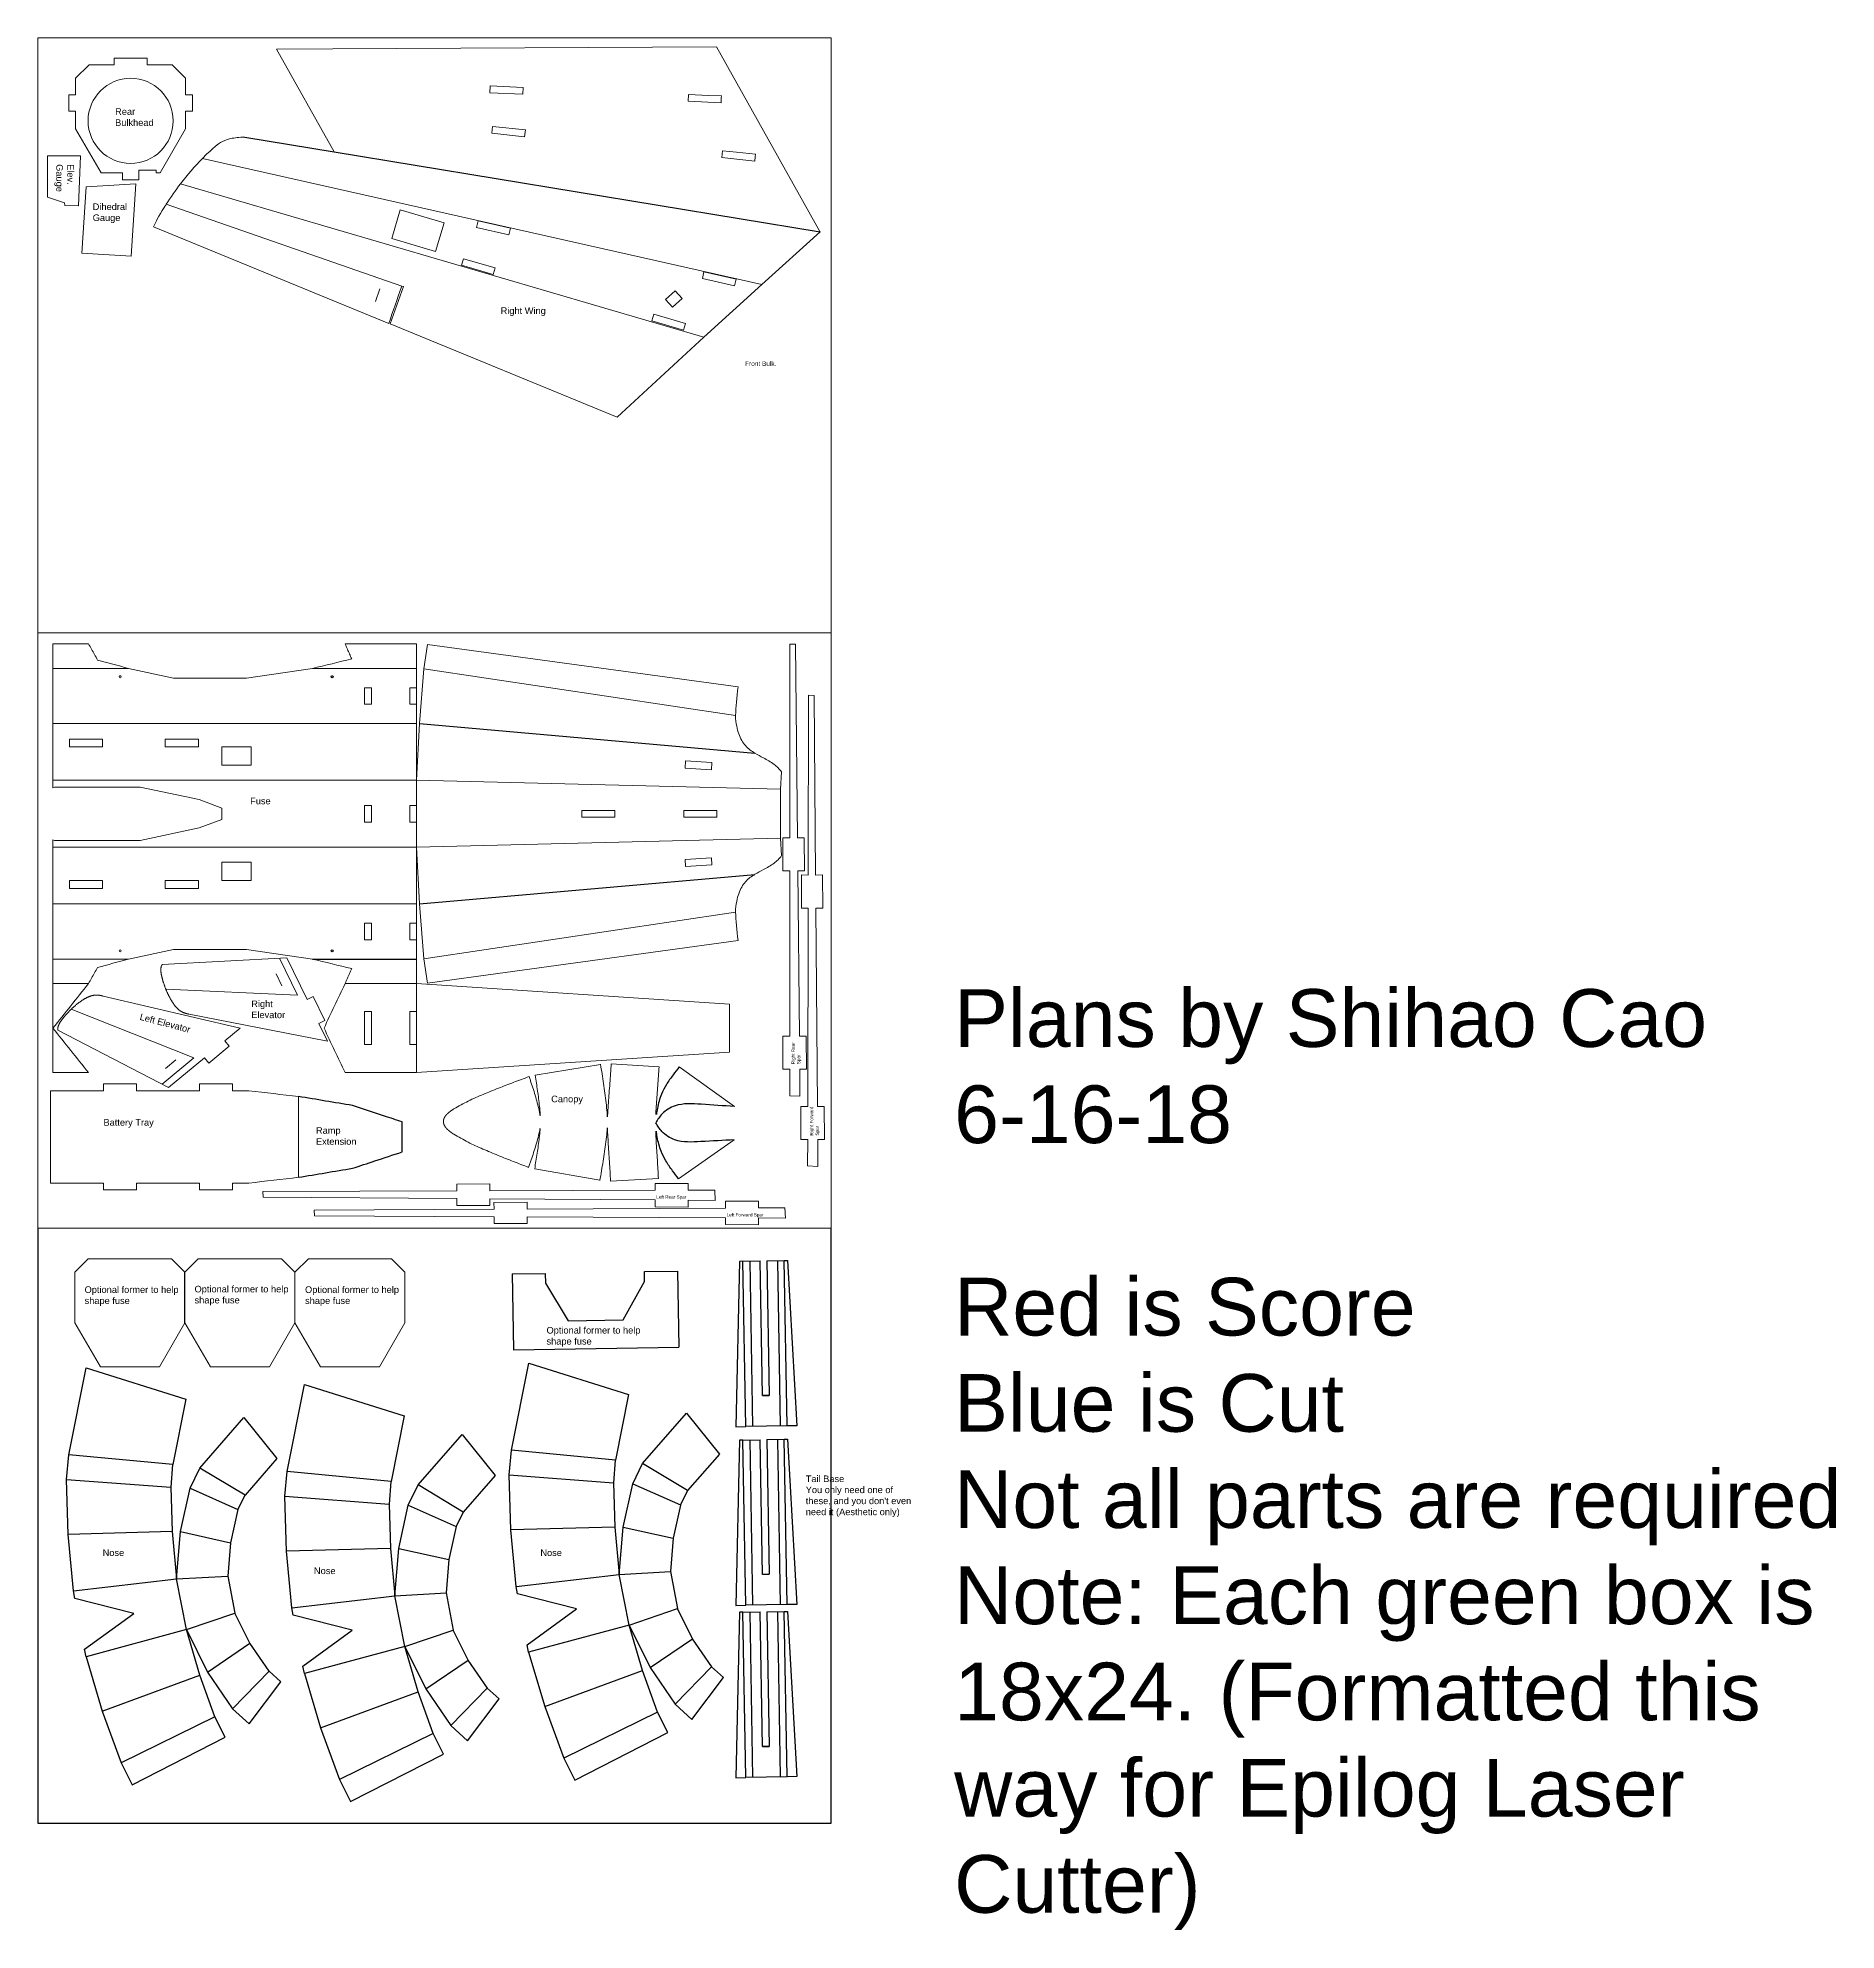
# Model space of a CAD drawing. Header units: inches. Extents: x -33 to 54.4, y -21.2 to 36.
# Drawn here: x 0 to 54.4, y -21.2 to 36 of the extents above; entities that cross this region are included whole.
import ezdxf

# ---------------------------------------------------------------- set-up
doc = ezdxf.new("R2010")
doc.units = ezdxf.units.IN
doc.header["$MEASUREMENT"] = 0
doc.layers.add('Info', color=7, linetype='Continuous')
doc.styles.get("Standard").update_dxf_attribs({"font": 'arial.ttf'})

msp = doc.modelspace()

# ---------------------------------------------------------------- texts
at = {"color": 7, "insert": (27.716, 7.226), "char_height": 1.74565, "attachment_point": 1}
msp.add_mtext_dynamic_manual_height_columns('Plans by Shihao Cao 6-16-18\\P\\PRed is Score\\PBlue is Cut\\PNot all parts are required\\PNote: Each green box is 18x24. (Formatted this way for Epilog Laser Cutter)', width=28.21072, gutter_width=1, heights=[0], dxfattribs=at)
at = {"layer": 'Info', "attachment_point": 1}
for s, width, heights, insert, char_height in [('Rear Bulkhead', 1.12099, [0], (2.337, 33.87), 0.2), ('Dihedral Gauge', 0.96876, [0], (1.659, 30.993), 0.2), ('Right Wing', 2.92793, [0], (13.998, 27.848), 0.2), ('Front Bulk.', 1.17592, [0.214], (21.393, 26.217), 0.14), ('Fuse', 2.33609, [0], (6.421, 13.018), 0.2), ('Right Elevator', 1.62112, [0], (6.455, 6.883), 0.2), ('Canopy', 1.27166, [0], (15.526, 4.005), 0.2), ('Battery Tray', 2.66892, [0], (1.985, 3.297), 0.2), ('Ramp Extension', 1.28845, [0], (8.412, 3.052), 0.2), ('Left Rear Spar', 1.56619, [0], (18.706, 0.992), 0.1), ('Left Forward Spar', 1.56619, [0], (20.832, 0.453), 0.1), ('Optional former to help shape fuse', 2.93807, [0], (1.414, -1.762), 0.2), ('Optional former to help shape fuse', 2.93807, [0], (4.739, -1.745), 0.2), ('Optional former to help shape fuse', 2.93807, [0], (8.082, -1.762), 0.2), ('Optional former to help shape fuse', 2.93807, [0], (15.386, -2.99), 0.2), ("Tail Base\\PYou only need one of these, and you don't even need it (Aesthetic only)", 3.32062, [0], (23.227, -7.483), 0.2), ('Nose', 1.48291, [0], (1.96, -9.719), 0.2), ('Nose', 1.48291, [0], (15.2, -9.719), 0.2), ('Nose', 1.48291, [0], (8.352, -10.266), 0.2)]:
    msp.add_mtext_dynamic_manual_height_columns(s, width=width, gutter_width=1, heights=heights, dxfattribs=dict(at, insert=insert, char_height=char_height))
for s, width, insert, char_height, rotation in [('Elev.\\PGauge', 0.55938, (1.092, 32.178), 0.2, 270), ('Left Elevator', 1.69937, (3.118, 6.497), 0.2, 345.2128), ('Right Rear Spar', 0.89299, (22.795, 4.955), 0.1, 90), ('Right Forward Spar', 0.89299, (23.353, 2.798), 0.1, 90)]:
    msp.add_mtext_dynamic_manual_height_columns(s, width=width, gutter_width=1, heights=[0], dxfattribs=dict(at, insert=insert, char_height=char_height, rotation=rotation))

# ---------------------------------------------------------------- linework, layer by layer
at = {"color": 3, "lineweight": 0}
msp.add_line((0, 36), (0, 0), dxfattribs=at)
at = {"color": 5, "linetype": 'Continuous', "lineweight": 0}
for p, q in [((7.221, 35.662), (8.921, 35.671)), ((23.653, 30.143), (23.66, 30.131)), ((22.744, 11.803), (22.745, 17.665)), ((22.917, 17.657), (22.975, 11.802)), ((23.303, 10.679), (23.314, 16.117)), ((23.486, 16.108), (23.527, 10.679)), ((22.744, 5.803), (22.744, 10.803)), ((22.985, 10.803), (23.035, 5.802)), ((23.289, 3.679), (23.301, 9.679)), ((23.535, 9.679), (23.58, 3.678)), ((22.744, 4.003), (22.744, 4.803)), ((23.045, 4.803), (23.053, 3.987)), ((23.285, 1.879), (23.287, 2.679)), ((23.588, 2.678), (23.594, 1.864)), ((20.473, 1.147), (19.673, 1.145)), ((12.673, 1.125), (6.81, 1.108)), ((6.819, 0.936), (12.673, 0.894)), ((18.673, 1.142), (13.673, 1.128)), ((13.673, 0.887), (18.674, 0.851)), ((20.798, 0.603), (14.798, 0.574)), ((19.673, 0.844), (20.489, 0.838)), ((22.598, 0.612), (21.798, 0.608)), ((13.798, 0.569), (8.36, 0.543)), ((8.369, 0.371), (13.799, 0.345)), ((14.799, 0.34), (20.799, 0.312)), ((21.799, 0.307), (22.614, 0.303))]:
    msp.add_line(p, q, dxfattribs=at)
at = {"color": 5, "lineweight": 0}
for p, q in [((8.962, 32.551), (7.221, 35.662)), ((20.528, 35.728), (8.921, 35.671)), ((23.653, 30.143), (20.528, 35.728)), ((10.614, 27.364), (3.502, 30.285)), ((21.903, 28.536), (23.66, 30.131)), ((11.056, 28.477, 0), (11.009, 28.494, 0)), ((20.14, 26.95), (21.903, 28.536)), ((17.521, 24.528), (10.661, 27.345)), ((17.521, 24.528), (20.14, 26.95)), ((0.456, 17.67), (1.532, 17.67)), ((0.456, 17.67), (0.456, 13.316)), ((11.456, 17.67), (9.294, 17.67)), ((11.456, 17.67), (11.456, 13.544)), ((11.783, 17.655), (11.673, 16.919)), ((11.783, 17.655), (21.178, 16.368)), ((2.738, 16.927), (4.104, 16.635)), ((4.104, 16.635), (6.314, 16.635)), ((6.314, 16.635), (8.303, 16.927)), ((11.544, 15.257), (11.673, 16.919)), ((11.544, 15.257), (11.456, 13.544)), ((20.377, 13.861), (19.578, 13.913)), ((22.494, 13.796), (22.467, 13.273)), ((0.456, 13.316), (0.502, 13.338)), ((0.502, 13.338), (3.094, 13.338)), ((3.094, 13.338), (4.881, 12.959)), ((22.467, 11.79), (22.467, 13.273)), ((4.881, 12.959), (5.566, 12.702)), ((5.566, 12.702), (5.566, 12.361)), ((4.881, 12.104), (3.094, 11.725)), ((5.566, 12.361), (4.881, 12.104)), ((0.502, 11.725), (0.456, 11.747)), ((0.456, 11.747), (0.456, 4.704)), ((3.094, 11.725), (0.502, 11.725)), ((11.544, 9.806), (11.456, 11.519)), ((11.456, 7.393), (11.456, 11.519)), ((22.494, 11.267), (22.467, 11.79)), ((22.538, 11.803), (22.744, 11.803)), ((22.538, 10.803), (22.538, 11.803)), ((23.181, 11.805), (22.975, 11.802)), ((23.191, 10.805), (23.181, 11.805)), ((20.377, 11.202), (19.578, 11.15)), ((22.744, 10.803), (22.538, 10.803)), ((22.985, 10.803), (23.191, 10.805)), ((23.095, 9.68), (23.097, 10.68)), ((23.097, 10.68), (23.303, 10.679)), ((23.734, 10.68), (23.527, 10.679)), ((23.741, 9.68), (23.734, 10.68)), ((11.544, 9.806), (11.673, 8.144)), ((23.301, 9.679), (23.095, 9.68)), ((23.535, 9.679), (23.741, 9.68)), ((11.783, 7.408), (21.178, 8.695)), ((2.738, 8.136), (4.104, 8.428)), ((3.764, 7.97), (7.53, 8.179)), ((4.104, 8.428), (6.314, 8.428)), ((6.314, 8.428), (8.303, 8.136)), ((7.306, 8.166), (7.853, 7.042)), ((7.53, 8.179), (8.146, 6.911)), ((11.783, 7.408), (11.673, 8.144)), ((6.117, 6.048), (1.971, 7.019)), ((8.146, 6.911), (8.332, 7.001)), ((8.332, 7.001), (8.682, 6.281)), ((8.759, 5.65), (4.581, 6.47)), ((0.609, 5.988), (3.956, 4.249)), ((5.655, 5.664), (6.117, 6.048)), ((8.682, 6.281), (8.497, 6.19)), ((8.497, 6.19), (8.759, 5.65)), ((22.538, 5.803), (22.744, 5.803)), ((22.538, 4.803), (22.538, 5.803)), ((23.241, 5.805), (23.035, 5.802)), ((23.251, 4.805), (23.241, 5.805)), ((3.758, 4.353), (4.718, 5.152)), ((3.956, 4.249), (5.04, 5.152)), ((5.04, 5.152), (5.172, 4.993)), ((5.172, 4.993), (5.787, 5.505)), ((5.787, 5.505), (5.655, 5.664)), ((0.456, 4.704), (1.532, 4.704)), ((9.294, 4.704), (11.456, 4.704)), ((15.045, 4.623), (17.021, 4.943)), ((18.791, 4.875), (17.344, 4.97)), ((21.07, 3.678), (19.4, 4.873)), ((22.744, 4.803), (22.538, 4.803)), ((23.045, 4.803), (23.251, 4.805)), ((1.986, 4.155), (0.386, 4.155)), ((0.386, 4.155), (0.386, 1.361)), ((2.986, 4.361), (1.986, 4.361)), ((1.986, 4.361), (1.986, 4.155)), ((2.986, 4.155), (2.986, 4.361)), ((4.886, 4.155), (2.986, 4.155)), ((5.886, 4.361), (4.886, 4.361)), ((4.886, 4.361), (4.886, 4.155)), ((5.886, 4.155), (5.886, 4.361)), ((6.386, 4.155), (5.886, 4.155)), ((23.08, 2.68), (23.082, 3.68)), ((23.289, 3.679), (23.082, 3.68)), ((23.787, 3.68), (23.58, 3.678)), ((23.794, 2.68), (23.787, 3.68)), ((21.064, 2.669), (19.381, 1.494)), ((23.287, 2.679), (23.08, 2.68)), ((23.588, 2.678), (23.794, 2.68)), ((15.029, 1.793), (17.001, 1.451)), ((0.386, 1.361), (1.986, 1.361)), ((1.986, 1.361), (1.986, 1.154)), ((1.986, 1.154), (2.986, 1.154)), ((2.986, 1.154), (2.986, 1.361)), ((2.986, 1.361), (4.886, 1.361)), ((4.886, 1.361), (4.886, 1.154)), ((4.886, 1.154), (5.886, 1.154)), ((5.886, 1.361), (6.386, 1.361)), ((5.886, 1.154), (5.886, 1.361)), ((13.672, 1.334), (12.672, 1.331)), ((12.672, 1.331), (12.673, 1.125)), ((13.673, 1.128), (13.672, 1.334)), ((18.771, 1.499), (17.323, 1.42)), ((19.672, 1.351), (18.672, 1.348)), ((18.672, 1.348), (18.673, 1.142)), ((19.673, 1.145), (19.672, 1.351)), ((12.672, 0.688), (12.673, 0.894)), ((13.672, 0.681), (12.672, 0.688)), ((13.673, 0.887), (13.672, 0.681)), ((14.797, 0.78), (13.797, 0.776)), ((13.797, 0.776), (13.798, 0.569)), ((14.798, 0.574), (14.797, 0.78)), ((18.672, 0.645), (18.674, 0.851)), ((19.672, 0.637), (18.672, 0.645)), ((19.673, 0.844), (19.672, 0.637)), ((21.797, 0.814), (20.797, 0.81)), ((20.798, 0.603), (20.797, 0.81)), ((21.798, 0.608), (21.797, 0.814)), ((13.798, 0.139), (13.799, 0.345)), ((14.798, 0.134), (13.798, 0.139)), ((14.799, 0.34), (14.798, 0.134)), ((20.798, 0.105), (20.799, 0.312)), ((21.798, 0.101), (20.798, 0.105)), ((21.799, 0.307), (21.798, 0.101)), ((4.044, -0.931), (1.526, -0.931)), ((7.372, -0.931), (4.854, -0.931)), ((10.7, -0.931), (8.182, -0.931)), ((1.121, -2.863), (1.121, -1.336)), ((7.777, -2.863), (7.777, -1.336)), ((11.105, -2.863), (11.105, -1.336)), ((1.892, -4.197), (3.678, -4.197)), ((5.219, -4.197), (7.006, -4.197)), ((8.547, -4.197), (10.334, -4.197))]:
    msp.add_line(p, q, dxfattribs=at)
at = {"color": 1, "linetype": 'Continuous', "lineweight": 0}
for p, q in [((20.285, 34.261), (20.675, 34.244)), ((20.673, 34.181), (20.675, 34.244)), ((21.708, 32.48), (21.133, 32.541)), ((21.7, 32.399), (21.708, 32.48))]:
    msp.add_line(p, q, dxfattribs=at)
at = {"color": 5}
for p, q in [((6.256, 32.996), (8.962, 32.551)), ((11.018, 2.304), (11.018, 3.211)), ((21.324, -1.004), (21.846, -0.995)), ((22.052, -0.991), (22.574, -0.982)), ((4.449, -2.863), (4.449, -1.336)), ((14.348, -1.387), (14.388, -3.687)), ((14.388, -3.687), (19.387, -3.6)), ((21.111, -6.01), (21.411, -6.003)), ((22.661, -5.981), (21.411, -6.003)), ((22.961, -5.978), (22.661, -5.981)), ((21.325, -6.41), (21.847, -6.401)), ((22.053, -6.397), (22.575, -6.388)), ((21.112, -11.416), (21.412, -11.409)), ((22.661, -11.387), (21.412, -11.409)), ((22.961, -11.384), (22.661, -11.387)), ((21.325, -11.618), (21.847, -11.609)), ((22.053, -11.604), (22.575, -11.595)), ((22.661, -16.595), (21.412, -16.616)), ((22.961, -16.592), (22.661, -16.595)), ((21.112, -16.624), (21.412, -16.616))]:
    msp.add_line(p, q, dxfattribs=at)
at = {"color": 1, "lineweight": 0}
for p, q in [((21.903, 28.536), (4.983, 32.353)), ((20.14, 26.95), (4.313, 31.584)), ((3.883, 30.965, 0.001), (11.009, 28.494, 0)), ((10.213, 28.029), (10.344, 28.407)), ((10.344, 28.407), (10.344, 28.407)), ((0.456, 16.927), (2.738, 16.927)), ((8.303, 16.927), (11.456, 16.927)), ((11.673, 16.919), (21.107, 15.505)), ((11.456, 16.343), (11.25, 16.343)), ((11.25, 16.343), (11.25, 15.843)), ((11.25, 15.843), (11.456, 15.843)), ((11.456, 13.544), (0.456, 13.544)), ((11.456, 11.519), (11.456, 13.544)), ((11.25, 12.281), (11.25, 12.781)), ((11.25, 12.781), (11.456, 12.781)), ((11.456, 12.281), (11.25, 12.281)), ((11.25, 8.72), (11.25, 9.22)), ((11.25, 9.22), (11.456, 9.22)), ((11.673, 8.144), (21.107, 9.558)), ((11.456, 8.72), (11.25, 8.72)), ((0.456, 8.136), (2.738, 8.136)), ((7.381, 7.328), (7.206, 7.687)), ((0.456, 7.393), (1.532, 7.393)), ((7.853, 7.042), (3.87, 7.228)), ((11.456, 7.393), (9.294, 7.393)), ((11.456, 4.704), (11.456, 7.393)), ((4.718, 5.152), (1.011, 6.621)), ((11.25, 5.548), (11.25, 6.548)), ((11.25, 6.548), (11.456, 6.548)), ((11.456, 5.548), (11.25, 5.548)), ((4.17, 5.086), (3.863, 4.83)), ((7.886, 1.536), (7.886, 3.98))]:
    msp.add_line(p, q, dxfattribs=at)
at = {"color": 1}
for p, q in [((8.962, 32.551), (23.66, 30.131)), ((11.544, 15.257), (21.692, 14.364)), ((11.544, 9.806), (21.692, 10.699)), ((8.303, 8.136), (11.456, 8.136)), ((21.411, -6.003), (21.324, -1.004)), ((21.531, -1), (21.617, -5.999)), ((22.368, -0.986), (22.455, -5.985)), ((22.661, -5.981), (22.574, -0.983)), ((4.08, -7.155), (0.934, -6.859)), ((17.469, -7.016), (14.323, -6.721)), ((21.412, -11.409), (21.325, -6.41)), ((21.531, -6.406), (21.618, -11.405)), ((22.369, -6.392), (22.455, -11.391)), ((22.661, -11.387), (22.575, -6.388)), ((6.266, -8.08), (4.903, -7.258)), ((10.684, -7.663), (7.537, -7.367)), ((19.655, -7.942), (18.292, -7.119)), ((0.871, -7.6), (4.023, -7.841)), ((4.603, -7.87), (6.051, -8.513)), ((12.869, -8.588), (11.506, -7.766)), ((14.26, -7.462), (17.412, -7.703)), ((17.992, -7.732), (19.44, -8.375)), ((7.475, -8.108), (10.627, -8.349)), ((11.206, -8.379), (12.655, -9.021)), ((17.456, -9.044), (14.311, -9.128)), ((17.703, -9.043), (19.22, -9.377)), ((4.067, -9.182), (0.922, -9.266)), ((4.315, -9.181), (5.832, -9.515)), ((10.671, -9.69), (7.526, -9.775)), ((10.918, -9.689), (12.435, -10.023)), ((1.075, -10.975), (4.198, -10.611)), ((4.198, -10.611), (5.747, -10.525)), ((14.464, -10.837), (17.587, -10.473)), ((17.587, -10.473), (19.136, -10.387)), ((7.679, -11.483), (10.802, -11.119)), ((10.802, -11.119), (12.351, -11.033)), ((4.493, -12.144), (5.963, -11.65)), ((17.882, -12.006), (14.846, -12.825)), ((17.882, -12.006), (19.352, -11.511)), ((21.412, -16.616), (21.325, -11.618)), ((21.531, -11.613), (21.618, -16.613)), ((22.369, -11.6), (22.455, -16.598)), ((22.661, -16.595), (22.575, -11.596)), ((4.493, -12.144), (1.457, -12.964)), ((5.131, -13.429), (6.416, -12.557)), ((11.096, -12.653), (12.567, -12.158)), ((18.52, -13.291), (19.805, -12.419)), ((11.096, -12.653), (8.061, -13.472)), ((11.735, -13.937), (13.02, -13.065)), ((1.948, -14.607), (4.901, -13.52)), ((5.884, -14.54), (6.992, -13.406)), ((15.337, -14.469), (18.29, -13.381)), ((19.273, -14.401), (20.381, -13.268)), ((8.552, -15.115), (11.504, -14.028)), ((12.488, -15.048), (13.595, -13.914)), ((5.357, -14.782), (2.519, -16.174)), ((18.746, -14.643), (15.908, -16.036)), ((11.961, -15.29), (9.122, -16.682))]:
    msp.add_line(p, q, dxfattribs=at)
at = {"color": 3}
for p, q in [((0, 0), (0, -18)), ((24, -18), (24, 0)), ((0, -18), (24, -18))]:
    msp.add_line(p, q, dxfattribs=at)
at = {"color": 3, "lineweight": 0}
for points in [[(24, 36), (0, 36)], [(0, 0), (24, 0), (24, 36)], [(24, 18), (0, 18)]]:
    msp.add_lwpolyline(points, dxfattribs=at)
at = {"color": 5, "lineweight": 0}
for points in [[(4.471, 34.777), (4.471, 34.279), (4.677, 34.279), (4.677, 33.779), (4.471, 33.779), (4.471, 33.251), (3.7, 31.916), (3.58, 31.916), (3.58, 32.002), (3.057, 32.002), (3.057, 31.71), (2.557, 31.71), (2.557, 31.916), (1.914, 31.916), (1.143, 33.251), (1.143, 33.779), (0.937, 33.779), (0.937, 34.279), (1.143, 34.279), (1.143, 34.777), (1.548, 35.182), (2.307, 35.182), (2.307, 35.389), (3.307, 35.389), (3.307, 35.182), (4.066, 35.182)], [(0.82, 30.933), (0.805, 31.01), (0.297, 31.183), (0.294, 32.43), (1.295, 32.432), (1.234, 30.915)], [(1.457, 31.49), (2.967, 31.587), (2.827, 29.393), (1.33, 29.489)], [(10.709, 29.926), (12.032, 29.539), (12.286, 30.408), (10.962, 30.796)], [(19.493, 28.119), (19.282, 28.353), (18.989, 28.09), (19.2, 27.855)], [(5.57, 13.997), (5.57, 14.551), (6.456, 14.551), (6.456, 13.997)], [(16.451, 12.428), (17.451, 12.428), (17.451, 12.635), (16.451, 12.635)], [(19.538, 12.428), (20.538, 12.428), (20.538, 12.635), (19.538, 12.635)], [(5.57, 11.066), (5.57, 10.512), (6.456, 10.512), (6.456, 11.066)]]:
    msp.add_lwpolyline(points, close=True, dxfattribs=at)
at = {"color": 1, "lineweight": 0}
for points in [[(14.68, 34.503), (13.681, 34.546), (13.672, 34.34), (14.671, 34.297)], [(14.747, 33.216), (13.752, 33.321), (13.73, 33.116), (14.725, 33.011)], [(13.318, 30.462), (13.273, 30.26), (14.248, 30.04), (14.293, 30.242)], [(12.87, 29.32), (12.812, 29.122), (13.772, 28.842), (13.829, 29.04)], [(21.076, 28.499), (21.122, 28.7), (20.146, 28.921), (20.101, 28.719)], [(18.629, 27.638), (18.571, 27.44), (19.531, 27.159), (19.589, 27.358)], [(9.882, 16.343), (10.088, 16.343), (10.088, 15.843), (9.882, 15.843)], [(1.956, 14.789), (1.956, 14.551), (0.956, 14.551), (0.956, 14.789)], [(3.856, 14.551), (3.856, 14.789), (4.856, 14.789), (4.856, 14.551)], [(9.882, 12.281), (10.088, 12.281), (10.088, 12.781), (9.882, 12.781)], [(1.956, 10.273), (1.956, 10.512), (0.956, 10.512), (0.956, 10.273)], [(3.856, 10.512), (3.856, 10.273), (4.856, 10.273), (4.856, 10.512)], [(9.882, 8.72), (10.088, 8.72), (10.088, 9.22), (9.882, 9.22)], [(9.882, 5.548), (10.088, 5.548), (10.088, 6.548), (9.882, 6.548)]]:
    msp.add_lwpolyline(points, close=True, dxfattribs=at)
for points in [[(20.285, 34.261), (19.676, 34.287), (19.667, 34.081), (20.666, 34.038), (20.673, 34.181)], [(21.133, 32.541), (20.714, 32.585), (20.692, 32.38), (21.686, 32.275), (21.7, 32.399)], [(11.456, 15.259), (0.456, 15.259)], [(11.456, 13.544), (22.467, 13.273)], [(0.456, 11.519), (11.456, 11.519)], [(22.467, 11.79), (11.456, 11.519)], [(11.456, 9.804), (0.456, 9.804)]]:
    msp.add_lwpolyline(points, dxfattribs=at)
at = {"color": 5, "lineweight": 0}
for points in [[(22.745, 17.665), (22.917, 17.657)], [(23.314, 16.117), (23.486, 16.108)], [(19.578, 13.913), (19.592, 14.131), (20.391, 14.078), (20.377, 13.861)], [(19.578, 11.15), (19.592, 10.932), (20.391, 10.985), (20.377, 11.202)], [(11.456, 7.393), (20.918, 6.775), (20.918, 5.321), (11.456, 4.704)], [(23.053, 3.987), (22.744, 4.003)], [(23.594, 1.864), (23.285, 1.879)], [(20.489, 0.838), (20.473, 1.147)], [(6.81, 1.108), (6.819, 0.936)], [(22.614, 0.303), (22.598, 0.612)], [(8.36, 0.543), (8.369, 0.371)], [(1.121, -1.336), (1.526, -0.931)], [(4.044, -0.931), (4.449, -1.336)], [(4.449, -1.336), (4.854, -0.931)], [(7.372, -0.931), (7.777, -1.336)], [(7.777, -1.336), (8.182, -0.931)], [(10.7, -0.931), (11.105, -1.336)], [(1.892, -4.197), (1.121, -2.863)], [(4.449, -2.863), (3.678, -4.197)], [(5.219, -4.197), (4.449, -2.863)], [(7.777, -2.863), (7.006, -4.197)], [(8.547, -4.197), (7.777, -2.863)], [(11.105, -2.863), (10.334, -4.197)]]:
    msp.add_lwpolyline(points, dxfattribs=at)
at = {"color": 5}
for points in [[(21.324, -1.004), (21.221, -1.007), (21.111, -6.01)], [(22.052, -0.991), (22.123, -5.063), (21.917, -5.067), (21.846, -0.995)], [(22.574, -0.983), (22.677, -0.981), (22.961, -5.978)], [(14.348, -1.387), (15.349, -1.37), (15.355, -1.668), (16.038, -2.806), (17.708, -2.777), (18.351, -1.616), (18.346, -1.318), (19.347, -1.301), (19.387, -3.6)], [(0.934, -6.859), (1.466, -4.223), (4.481, -5.173), (4.08, -7.155)], [(14.323, -6.721), (14.855, -4.085), (17.87, -5.034), (17.469, -7.016)], [(7.537, -7.367), (8.07, -4.732), (11.084, -5.681), (10.684, -7.663)], [(21.917, -5.066), (22.123, -5.063)], [(18.292, -7.119), (19.621, -5.596), (20.621, -6.835), (19.655, -7.942)], [(4.903, -7.258), (6.232, -5.734), (7.232, -6.973), (6.266, -8.08)], [(11.506, -7.766), (12.836, -6.242), (13.836, -7.481), (12.869, -8.588)], [(0.871, -7.6), (0.934, -6.859)], [(14.26, -7.462), (14.323, -6.721)], [(21.325, -6.41), (21.222, -6.412), (21.112, -11.416)], [(22.053, -6.397), (22.124, -10.469), (21.917, -10.473), (21.847, -6.4)], [(22.575, -6.388), (22.678, -6.387), (22.961, -11.384)], [(4.078, -7.155), (4.021, -7.841)], [(4.603, -7.87), (4.903, -7.258)], [(7.475, -8.108), (7.537, -7.367)], [(17.467, -7.016), (17.41, -7.703)], [(17.992, -7.732), (18.292, -7.119)], [(0.922, -9.266), (0.871, -7.6)], [(4.023, -7.841), (4.067, -9.182)], [(4.315, -9.181), (4.603, -7.87)], [(10.682, -7.663), (10.625, -8.349)], [(11.206, -8.379), (11.506, -7.766)], [(14.311, -9.128), (14.26, -7.462)], [(17.412, -7.703), (17.456, -9.044)], [(17.703, -9.043), (17.992, -7.732)], [(19.653, -7.941), (19.44, -8.375)], [(6.054, -8.514), (5.832, -9.515)], [(6.264, -8.08), (6.051, -8.513)], [(7.526, -9.775), (7.475, -8.108)], [(10.627, -8.349), (10.671, -9.69)], [(10.918, -9.689), (11.206, -8.379)], [(19.443, -8.376), (19.22, -9.377)], [(12.658, -9.022), (12.435, -10.023)], [(12.868, -8.588), (12.655, -9.021)], [(14.464, -10.837), (14.311, -9.128)], [(17.456, -9.044), (17.587, -10.473)], [(17.587, -10.473), (17.703, -9.043)], [(1.075, -10.975), (0.922, -9.266)], [(4.067, -9.182), (4.198, -10.611)], [(4.198, -10.611), (4.315, -9.181)], [(5.832, -9.515), (5.747, -10.525)], [(10.671, -9.69), (10.802, -11.119)], [(10.802, -11.119), (10.918, -9.689)], [(19.22, -9.377), (19.136, -10.387)], [(7.679, -11.483), (7.526, -9.775)], [(12.435, -10.023), (12.351, -11.033)], [(5.747, -10.525), (5.963, -11.65)], [(14.846, -12.825), (14.803, -12.601), (16.288, -11.517), (14.507, -11.061), (14.464, -10.837)], [(19.136, -10.387), (19.352, -11.511)], [(21.917, -10.472), (22.124, -10.469)], [(1.457, -12.964), (1.414, -12.74), (2.899, -11.656), (1.118, -11.199), (1.075, -10.975)], [(12.351, -11.033), (12.567, -12.158)], [(6.416, -12.557), (5.963, -11.65)], [(8.061, -13.472), (8.018, -13.248), (9.503, -12.164), (7.722, -11.707), (7.679, -11.483)], [(17.882, -12.006), (18.52, -13.291)], [(18.29, -13.381), (17.882, -12.006)], [(19.805, -12.419), (19.352, -11.511)], [(21.325, -11.618), (21.222, -11.62), (21.112, -16.624)], [(22.053, -11.604), (22.124, -15.677), (21.917, -15.68), (21.847, -11.608)], [(22.575, -11.596), (22.678, -11.595), (22.961, -16.592)], [(4.493, -12.144), (5.131, -13.429)], [(4.901, -13.52), (4.493, -12.144)], [(6.994, -13.404), (6.416, -12.557)], [(13.02, -13.065), (12.567, -12.158)], [(20.382, -13.266), (19.805, -12.419)], [(1.457, -12.964), (1.948, -14.607)], [(11.096, -12.653), (11.735, -13.937)], [(11.504, -14.028), (11.096, -12.653)], [(13.597, -13.912), (13.02, -13.065)], [(14.846, -12.825), (15.337, -14.469)], [(5.357, -14.782), (4.901, -13.52)], [(5.131, -13.429), (5.884, -14.54)], [(5.884, -14.54), (6.39, -14.998), (7.35, -13.729), (6.992, -13.406)], [(8.061, -13.472), (8.552, -15.115)], [(18.746, -14.643), (18.29, -13.381)], [(18.52, -13.291), (19.273, -14.401)], [(19.273, -14.401), (19.779, -14.859), (20.739, -13.591), (20.381, -13.268)], [(11.961, -15.29), (11.504, -14.028)], [(11.735, -13.937), (12.488, -15.048)], [(12.488, -15.048), (12.994, -15.506), (13.954, -14.238), (13.595, -13.914)], [(1.948, -14.607), (2.519, -16.174)], [(2.519, -16.174), (2.851, -16.839), (5.662, -15.399), (5.355, -14.783)], [(15.337, -14.469), (15.908, -16.036)], [(15.908, -16.036), (16.24, -16.701), (19.051, -15.261), (18.744, -14.644)], [(8.552, -15.115), (9.122, -16.682)], [(9.122, -16.682), (9.455, -17.347), (12.266, -15.907), (11.959, -15.291)], [(21.917, -15.68), (22.124, -15.676)]]:
    msp.add_lwpolyline(points, dxfattribs=at)
at = {"color": 1}
for points in [[(4.493, -12.144), (4.198, -10.611)], [(17.882, -12.006), (17.587, -10.473)], [(11.096, -12.653), (10.802, -11.119)]]:
    msp.add_lwpolyline(points, dxfattribs=at)
at = {"color": 5, "lineweight": 0}
for centre, radius in [((2.807, 33.489), 1.287), ((2.488, 16.677), 0.0312), ((2.488, 8.386), 0.0312)]:
    msp.add_circle(centre, radius, dxfattribs=at)
at = {"color": 5}
for centre in [(8.903, 16.677), (8.903, 8.386)]:
    msp.add_circle(centre, 0.0312, dxfattribs=at)
at = {"color": 5, "lineweight": 0}
for points, knots in [([(4.981, 32.354), (5.339, 32.718), (5.465, 32.795), (5.607, 32.881), (5.702, 32.922), (5.951, 32.979), (6.093, 32.993), (6.256, 32.996)], [0, 0, 0, 0, 3.889632, 3.889632, 9.451706, 9.451706, 14.915795, 14.915795, 14.915795, 14.915795]), ([(3.502, 30.285), (3.567, 30.434, 0), (3.654, 30.602, 0), (3.843, 30.902, 0.001), (3.863, 30.933, 0.001), (3.883, 30.965, 0.001)], [0, 0, 0, 0, 1.236568, 1.236568, 1.378215, 1.378215, 1.378215, 1.378215]), ([(1.624, 17.508), (1.655, 17.453), (1.685, 17.399), (1.746, 17.29), (1.777, 17.236), (1.807, 17.182)], [0, 0, 0, 0, 0.4769389, 0.4769389, 0.949622, 0.949622, 0.949622, 0.949622]), ([(21.099, 15.507), (21.116, 15.258), (21.155, 15.082), (21.251, 14.799), (21.32, 14.684), (21.486, 14.494), (21.585, 14.424), (21.692, 14.364)], [2.158743, 2.158743, 2.158743, 2.158743, 5.023643, 5.023643, 8.330523, 8.330523, 11.800819, 11.800819, 11.800819, 11.800819]), ([(21.692, 14.362), (21.773, 14.31), (21.859, 14.266), (22.057, 14.162), (22.169, 14.102), (22.352, 13.963), (22.427, 13.89), (22.494, 13.796)], [1.732055, 1.732055, 1.732055, 1.732055, 2.666204, 2.666204, 3.899425, 3.899425, 4.847711, 4.847711, 4.847711, 4.847711]), ([(21.099, 9.556), (21.116, 9.805), (21.155, 9.981), (21.251, 10.264), (21.32, 10.379), (21.486, 10.569), (21.585, 10.639), (21.692, 10.699)], [2.158743, 2.158743, 2.158743, 2.158743, 5.023643, 5.023643, 8.330523, 8.330523, 11.800819, 11.800819, 11.800819, 11.800819]), ([(1.624, 7.555), (1.655, 7.61), (1.685, 7.664), (1.746, 7.773), (1.777, 7.827), (1.807, 7.881)], [0, 0, 0, 0, 0.4769389, 0.4769389, 0.949622, 0.949622, 0.949622, 0.949622]), ([(12.584, 3.606), (12.657, 3.645), (12.802, 3.723), (13.091, 3.885), (13.473, 4.044), (13.931, 4.232), (14.394, 4.41), (14.704, 4.524), (14.859, 4.581)], [0, 0, 0, 0, 0.247878, 0.495756, 0.991511, 1.487218, 1.982878, 2.478391, 2.478391, 2.478391, 2.478391]), ([(14.859, 4.581), (14.872, 4.544), (14.897, 4.469), (14.948, 4.319), (15.008, 4.131), (15.077, 3.904), (15.137, 3.676), (15.176, 3.507), (15.187, 3.414), (15.189, 3.399)], [0, 0, 0, 0, 0.118561, 0.237122, 0.474328, 0.711691, 0.948027, 1.184222, 1.229245, 1.229245, 1.229245, 1.229245]), ([(15.045, 4.623), (15.057, 4.545), (15.081, 4.388), (15.115, 4.153), (15.147, 3.918), (15.174, 3.682), (15.191, 3.509), (15.196, 3.414), (15.197, 3.399)], [0, 0, 0, 0, 0.237628, 0.475255, 0.712883, 0.95051, 1.188138, 1.234328, 1.234328, 1.234328, 1.234328]), ([(17.019, 4.954), (17.035, 4.857), (17.066, 4.663), (17.111, 4.372), (17.153, 4.08), (17.189, 3.787), (17.215, 3.547), (17.222, 3.406), (17.223, 3.363)], [0, 0, 0, 0, 0.294138, 0.58874, 0.883998, 1.179727, 1.475676, 1.605279, 1.605279, 1.605279, 1.605279]), ([(17.344, 4.97), (17.337, 4.872), (17.324, 4.675), (17.303, 4.379), (17.28, 4.083), (17.258, 3.788), (17.24, 3.548), (17.234, 3.406), (17.233, 3.362)], [0, 0, 0, 0, 0.296454, 0.592907, 0.889361, 1.18579, 1.482193, 1.611959, 1.611959, 1.611959, 1.611959]), ([(18.791, 4.875), (18.784, 4.78), (18.772, 4.592), (18.752, 4.309), (18.73, 4.027), (18.709, 3.747), (18.697, 3.552), (18.693, 3.449), (18.693, 3.439)], [0, 0, 0, 0, 0.283391, 0.567172, 0.850851, 1.131265, 1.408764, 1.439032, 1.439032, 1.439032, 1.439032]), ([(14.843, 1.837), (14.856, 1.875), (14.882, 1.949), (14.935, 2.098), (14.998, 2.286), (15.069, 2.512), (15.132, 2.74), (15.172, 2.908), (15.185, 3.001), (15.186, 3.016)], [0, 0, 0, 0, 0.118561, 0.237122, 0.474328, 0.711691, 0.948027, 1.184222, 1.229245, 1.229245, 1.229245, 1.229245]), ([(15.029, 1.793), (15.041, 1.872), (15.067, 2.028), (15.104, 2.263), (15.139, 2.498), (15.169, 2.733), (15.188, 2.906), (15.194, 3.001), (15.194, 3.016)], [0, 0, 0, 0, 0.237628, 0.475255, 0.712883, 0.95051, 1.188138, 1.234328, 1.234328, 1.234328, 1.234328]), ([(16.999, 1.44), (17.016, 1.537), (17.049, 1.73), (17.098, 2.021), (17.143, 2.312), (17.182, 2.605), (17.211, 2.844), (17.219, 2.986), (17.221, 3.029)], [0, 0, 0, 0, 0.294138, 0.58874, 0.883998, 1.179727, 1.475676, 1.605279, 1.605279, 1.605279, 1.605279]), ([(17.323, 1.42), (17.318, 1.519), (17.307, 1.716), (17.289, 2.012), (17.27, 2.308), (17.251, 2.603), (17.236, 2.844), (17.232, 2.986), (17.231, 3.029)], [0, 0, 0, 0, 0.296454, 0.592907, 0.889361, 1.18579, 1.482193, 1.611959, 1.611959, 1.611959, 1.611959]), ([(18.771, 1.499), (18.766, 1.593), (18.756, 1.782), (18.739, 2.065), (18.721, 2.347), (18.702, 2.627), (18.693, 2.823), (18.69, 2.926), (18.69, 2.936)], [0, 0, 0, 0, 0.283391, 0.567172, 0.850851, 1.131265, 1.408764, 1.439032, 1.439032, 1.439032, 1.439032]), ([(12.579, 2.839), (12.652, 2.799), (12.797, 2.719), (13.083, 2.554), (13.464, 2.391), (13.92, 2.197), (14.38, 2.014), (14.689, 1.896), (14.843, 1.837)], [0, 0, 0, 0, 0.247878, 0.495756, 0.991511, 1.487218, 1.982878, 2.478391, 2.478391, 2.478391, 2.478391])]:
    msp.add_open_spline(points, degree=3, knots=knots, dxfattribs=at)
for points, degree in [([(4.313, 31.584), (4.531, 31.869), (4.736, 32.104), (4.983, 32.353)], 3), ([(3.883, 30.965, 0.001), (4.017, 31.172, 0.001), (4.169, 31.391, 0.001), (4.313, 31.584, 0.001)], 3), ([(1.624, 17.508), (1.593, 17.562), (1.563, 17.616), (1.532, 17.67)], 3), ([(1.807, 17.182), (2.118, 17.097), (2.428, 17.012), (2.738, 16.927)], 3), ([(8.303, 16.927), (8.699, 17.023), (9.096, 17.119), (9.493, 17.215)], 3), ([(9.294, 17.67), (9.318, 17.616), (9.341, 17.562), (9.365, 17.508)], 3), ([(21.178, 16.368), (21.139, 16.046), (21.116, 15.759), (21.107, 15.505)], 3), ([(21.178, 8.695), (21.139, 9.017), (21.116, 9.304), (21.107, 9.558)], 3), ([(1.807, 7.881), (2.118, 7.966), (2.428, 8.051), (2.738, 8.136)], 3), ([(8.303, 8.136), (8.699, 8.04), (9.096, 7.944), (9.493, 7.848)], 3), ([(1.624, 7.555), (1.593, 7.501), (1.563, 7.447), (1.532, 7.393)], 3), ([(4.581, 6.47), (4.568, 6.473), (4.541, 6.478), (4.499, 6.487), (4.437, 6.503), (4.353, 6.538), (4.265, 6.597), (4.173, 6.688), (4.082, 6.81), (3.994, 6.957), (3.913, 7.121), (3.843, 7.29), (3.786, 7.456), (3.745, 7.607), (3.721, 7.737), (3.716, 7.843), (3.727, 7.906), (3.742, 7.943), (3.756, 7.962), (3.764, 7.97)], 5), ([(9.294, 7.393), (9.318, 7.447), (9.341, 7.501), (9.365, 7.555)], 3), ([(1.532, 7.393), (1.174, 6.945), (0.815, 6.496), (0.456, 6.048)], 3), ([(1.971, 7.019), (1.958, 7.022), (1.931, 7.028), (1.889, 7.038), (1.826, 7.049), (1.736, 7.051), (1.63, 7.034), (1.509, 6.988), (1.376, 6.915), (1.235, 6.817), (1.094, 6.701), (0.96, 6.575), (0.841, 6.448), (0.741, 6.327), (0.666, 6.218), (0.618, 6.124), (0.601, 6.062), (0.601, 6.022), (0.606, 5.999), (0.609, 5.988)], 5), ([(8.656, 6.048), (8.869, 6.497), (9.082, 6.946), (9.294, 7.393)], 3), ([(0.456, 6.048), (0.815, 5.6), (1.174, 5.152), (1.532, 4.704)], 3), ([(9.294, 4.704), (9.082, 5.151), (8.869, 5.6), (8.656, 6.048)], 3), ([(7.886, 3.98), (7.386, 4.038), (6.886, 4.096), (6.386, 4.155)], 3), ([(12.584, 3.606), (12.565, 3.594), (12.527, 3.569), (12.472, 3.53), (12.404, 3.477), (12.332, 3.404), (12.29, 3.339), (12.273, 3.284), (12.268, 3.245), (12.268, 3.224)], 5), ([(12.58, 2.839), (12.56, 2.851), (12.523, 2.877), (12.468, 2.916), (12.401, 2.97), (12.33, 3.044), (12.289, 3.109), (12.272, 3.164), (12.268, 3.204), (12.268, 3.224)], 5), ([(6.386, 1.361), (6.886, 1.419), (7.386, 1.478), (7.886, 1.536)], 3)]:
    msp.add_open_spline(points, degree=degree, dxfattribs=at)
at = {"color": 5, "lineweight": 0, "extrusion": (-0.943868, 0.329959, -0.015526)}
msp.add_open_spline([(11.009, 28.494, 0), (11.006, 28.484, 0), (11.002, 28.474, 0), (10.871, 28.098, 0), (10.742, 27.731, 0), (10.614, 27.364)], degree=3, knots=[-3.038828, -3.038828, -3.038828, -3.038828, -2.961411, -2.961411, 0, 0, 0, 0], dxfattribs=at)
msp.add_open_spline([(11.056, 28.477, 0), (10.924, 28.1, 0), (10.792, 27.722, 0), (10.661, 27.345)], degree=3, dxfattribs=at)
at = {"color": 5, "lineweight": 0, "extrusion": (-1.22319e-11, -5.3501e-12, -1)}
msp.add_open_spline([(9.493, 17.215), (9.472, 17.263), (9.451, 17.312), (9.408, 17.41), (9.386, 17.459), (9.365, 17.508)], degree=3, knots=[0, 0, 0, 0, 0.404458, 0.404458, 0.8131358, 0.8131358, 0.8131358, 0.8131358], dxfattribs=at)
at = {"color": 5, "lineweight": 0, "extrusion": (-3.56116e-10, 5.05294e-10, -1)}
msp.add_open_spline([(21.692, 10.701), (21.773, 10.753), (21.859, 10.797), (22.057, 10.901), (22.169, 10.96), (22.352, 11.1), (22.427, 11.173), (22.494, 11.267)], degree=3, knots=[1.732055, 1.732055, 1.732055, 1.732055, 2.666204, 2.666204, 3.899425, 3.899425, 4.847711, 4.847711, 4.847711, 4.847711], dxfattribs=at)
at = {"color": 5, "lineweight": 0, "extrusion": (-1.22319e-11, 5.3501e-12, -1)}
msp.add_open_spline([(9.493, 7.848), (9.472, 7.8), (9.451, 7.751), (9.408, 7.653), (9.386, 7.604), (9.365, 7.555)], degree=3, knots=[0, 0, 0, 0, 0.404458, 0.404458, 0.8131358, 0.8131358, 0.8131358, 0.8131358], dxfattribs=at)
at = {"color": 5}
for points, knots in [([(19.4, 4.873), (19.338, 4.794), (19.203, 4.621), (19.011, 4.354), (18.838, 4.018), (18.748, 3.708), (18.719, 3.499), (18.712, 3.438)], [0, 0, 0, 0, 0.302309, 0.658543, 0.983318, 1.431939, 1.616406, 1.616406, 1.616406, 1.616406]), ([(11.018, 3.211), (10.841, 3.27), (10.66, 3.33), (10.166, 3.493), (9.833, 3.603), (9.517, 3.707)], [0, 0, 0, 0, 1.421259, 1.421259, 3.974322, 3.974322, 3.974322, 3.974322]), ([(21.07, 3.678), (20.737, 3.699), (20.143, 3.736), (19.365, 3.793), (18.889, 3.504), (18.748, 3.28), (18.689, 3.187)], [0, 0, 0, 0, 1.008454, 1.800611, 2.263493, 2.589438, 2.589438, 2.589438, 2.589438]), ([(21.064, 2.669), (20.731, 2.652), (20.136, 2.622), (19.358, 2.574), (18.885, 2.869), (18.747, 3.094), (18.689, 3.187)], [0, 0, 0, 0, 1.008454, 1.800611, 2.263493, 2.589438, 2.589438, 2.589438, 2.589438]), ([(19.381, 1.494), (19.319, 1.574), (19.186, 1.748), (18.998, 2.017), (18.829, 2.355), (18.742, 2.666), (18.716, 2.875), (18.71, 2.936)], [0, 0, 0, 0, 0.302309, 0.658543, 0.983318, 1.431939, 1.616406, 1.616406, 1.616406, 1.616406])]:
    msp.add_open_spline(points, degree=3, knots=knots, dxfattribs=at)
for points in [[(9.517, 3.707), (8.975, 3.798), (8.428, 3.889), (7.886, 3.98)], [(7.886, 1.536), (8.428, 1.627), (8.975, 1.718), (9.517, 1.808)]]:
    msp.add_open_spline(points, degree=3, dxfattribs=at)
at = {"color": 5, "extrusion": (5.261e-13, -1.5908e-12, -1)}
msp.add_open_spline([(9.517, 1.808), (9.741, 1.882), (9.969, 1.958), (10.463, 2.121), (10.747, 2.215), (11.018, 2.304)], degree=3, knots=[0, 0, 0, 0, 1.793357, 1.793357, 3.955275, 3.955275, 3.955275, 3.955275], dxfattribs=at)

msp.set_redraw_order([(e.dxf.handle, doc.entitydb.next_handle()) for e in msp.query("TEXT MTEXT ATTDEF DIMENSION ARC_DIMENSION")])  # texts and dimensions are drawn at this point

doc.saveas('drawing.dxf')
